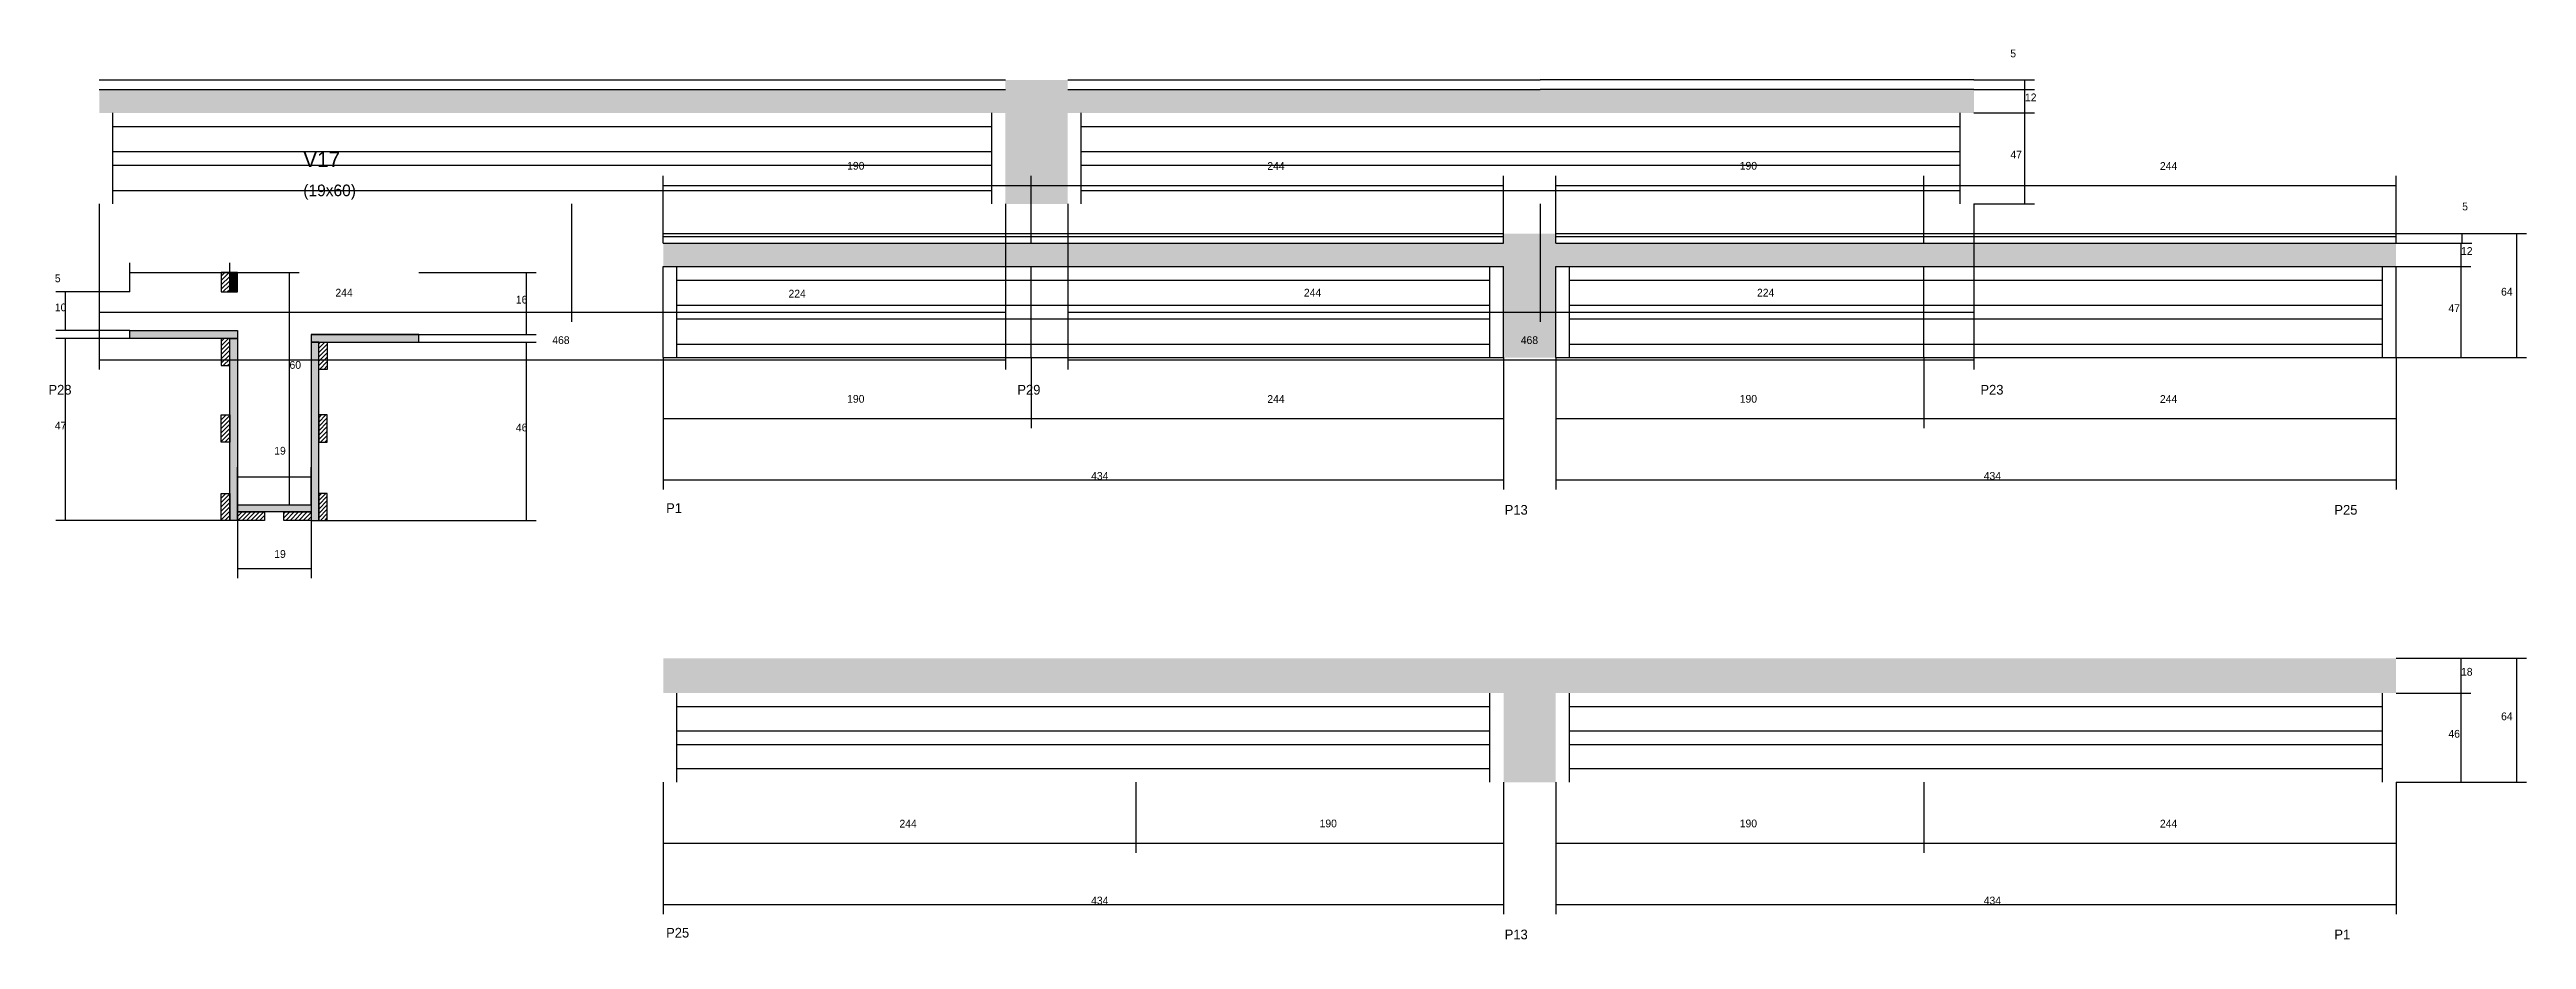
# Model space of a CAD drawing. Header units: metres. Extents: x -65046 to 21926, y -45195 to 1016.
# Drawn here: x 9469 to 10748, y -31194 to -30734 of the extents above; entities that cross this region are included whole.
import ezdxf

# ---------------------------------------------------------------- set-up
doc = ezdxf.new("R2010")
doc.units = ezdxf.units.M
for name, color, linetype in [('COTA', 241, 'Continuous'), ('Hachura', 253, 'Continuous'), ('Madeira', 126, 'Continuous'), ('NOMENCLATURA', 7, 'Continuous'), ('Painéis', 200, 'Continuous'), ('SARR_2.2x7', 40, 'Continuous'), ('SARR_EDITAR', 141, 'Continuous'), ('Texto Seção', 7, 'Continuous')]:
    doc.layers.add(name, color=color, linetype=linetype)

msp = doc.modelspace()

# ---------------------------------------------------------------- texts
at = {"layer": 'COTA'}
for s, p in [('5', (10481.6, -30738.3)), ('12', (10489.2, -30761)), ('47', (10481.7, -30790.5)), ('190', (9880.9, -30796.3)), ('244', (10097.9, -30796.4)), ('190', (10341.9, -30796.3)), ('244', (10558.9, -30796.4)), ('5', (10715, -30817.3)), ('12', (10714.4, -30840.3)), ('5', (9471.7, -30854.4)), ('10', (9471.7, -30869.4)), ('244', (9616.6, -30861.8)), ('16', (9709.8, -30865.4)), ('224', (9850.6, -30862.3)), ('244', (10116.8, -30861.8)), ('224', (10350.8, -30861.8)), ('47', (10707.9, -30869.8)), ('64', (10735.1, -30861.3)), ('468', (9728.6, -30886.3)), ('468', (10228.8, -30886.3)), ('60', (9592.9, -30899.1)), ('190', (9880.9, -30916.6)), ('244', (10097.9, -30916.7)), ('190', (10341.9, -30916.6)), ('244', (10558.9, -30916.7)), ('47', (9471.7, -30930.4)), ('46', (9709.8, -30931.4)), ('19', (9585, -30943.4)), ('434', (10006.9, -30956.4)), ('434', (10467.9, -30956.4)), ('19', (9585, -30996.7)), ('18', (10714.4, -31057.5)), ('46', (10707.9, -31089.5)), ('64', (10735.1, -31080.5)), ('244', (9907.9, -31135.9)), ('190', (10124.9, -31135.8)), ('190', (10341.9, -31135.8)), ('244', (10558.9, -31135.9)), ('434', (10006.9, -31175.6)), ('434', (10467.9, -31175.6))]:
    msp.add_text(s, height=4, dxfattribs=at).set_placement(p)
at = {"layer": 'NOMENCLATURA'}
for s, p in [('P28', (9468.4, -30912.4)), ('P29', (9968.8, -30912.4)), ('P23', (10466.2, -30912.4)), ('P1', (9787.4, -30973.5)), ('P13', (10220.5, -30974.4)), ('P25', (10649, -30974.4)), ('P25', (9787.4, -31192.7)), ('P13', (10220.5, -31193.6)), ('P1', (10649, -31193.6))]:
    msp.add_text(s, height=5, dxfattribs=at).set_placement(p)
at = {"layer": 'Texto Seção'}
for s, height, p in [('V17', 8, (9600, -30795)), ('(19x60)', 6, (9600, -30810))]:
    msp.add_text(s, height=height, dxfattribs=at).set_placement(p)

# ---------------------------------------------------------------- hatches: boundary and pattern name
at = {"layer": 'COTA'}
h = msp.add_hatch(dxfattribs=at)
h.set_pattern_fill('AR-CONC', scale=0.03)
h.paths.add_polyline_path([(9962.6, -30814), (9994.8, -30814), (9994.8, -30767), (10238.8, -30767), (10462.8, -30767), (10462.8, -30755), (10238.8, -30755), (9994.8, -30755), (9994.8, -30750), (9962.6, -30750), (9962.6, -30755), (9494.6, -30755), (9494.6, -30767), (9962.6, -30767)])
h = msp.add_hatch(dxfattribs=at)
h.set_pattern_fill('AR-CONC', scale=0.03)
h.paths.add_polyline_path([(10219.9, -30893.3), (10246.9, -30893.3), (10246.9, -30893.3), (10246.9, -30846.3), (10246.9, -30846.3), (10680.9, -30846.3), (10680.9, -30846.3), (10680.9, -30834.3), (10680.9, -30834.3), (10246.9, -30834.3), (10246.9, -30834.3), (10246.9, -30829.3), (10246.9, -30829.3), (10219.9, -30829.3), (10219.9, -30829.3), (10219.9, -30834.3), (10219.9, -30834.3), (9785.9, -30834.3), (9785.9, -30834.3), (9785.9, -30846.3), (9785.9, -30846.3), (10219.9, -30846.3), (10219.9, -30846.3), (10219.9, -30893.3)])
h = msp.add_hatch(dxfattribs=at)
h.set_pattern_fill('AR-CONC', scale=0.03)
h.paths.add_polyline_path([(10219.9, -31112.5), (10246.9, -31112.5), (10246.9, -31066.5), (10680.9, -31066.5), (10680.9, -31048.5), (9785.9, -31048.5), (9785.9, -31066.5), (10219.9, -31066.5)])
at = {"layer": 'Hachura'}
h = msp.add_hatch(dxfattribs=at)
h.set_pattern_fill('ANSI31', scale=0.5)
h.paths.add_polyline_path([(9562, -30849.4), (9557.6, -30849.4), (9557.6, -30849.4), (9557.6, -30859.4), (9557.6, -30859.4), (9562, -30859.4), (9562, -30859.4), (9562, -30849.4)])
h = msp.add_hatch(color=8, dxfattribs=at)
h.dxf.hatch_style = 1
h.paths.add_polyline_path([(9566, -30849.4), (9562, -30849.4), (9562, -30849.4), (9562, -30859.4), (9562, -30859.4), (9566, -30859.4), (9566, -30859.4), (9566, -30849.4)])
h = msp.add_hatch(color=8, dxfattribs=at)
h.dxf.hatch_style = 1
h.paths.add_polyline_path([(9510.4, -30883.4), (9510.4, -30879.4), (9510.4, -30879.4), (9566, -30879.4), (9566, -30879.4), (9566, -30883.4), (9566, -30883.4), (9510.4, -30883.4)])
h = msp.add_hatch(dxfattribs=at)
h.set_pattern_fill('ANSI31', scale=0.5)
h.paths.add_polyline_path([(9562, -30883.4), (9557.6, -30883.4), (9557.6, -30883.4), (9557.6, -30897.4), (9557.6, -30897.4), (9562, -30897.4), (9562, -30897.4), (9562, -30883.4)])
h = msp.add_hatch(color=8, dxfattribs=at)
h.dxf.hatch_style = 1
h.paths.add_polyline_path([(9562, -30883.4), (9566, -30883.4), (9566, -30883.4), (9566, -30977.4), (9566, -30977.4), (9562, -30977.4), (9562, -30977.4), (9562, -30883.4)])
h = msp.add_hatch(color=8, dxfattribs=at)
h.dxf.hatch_style = 1
h.paths.add_polyline_path([(9659.6, -30885.4), (9659.6, -30881.4), (9659.6, -30881.4), (9604, -30881.4), (9604, -30881.4), (9604, -30885.4), (9604, -30885.4), (9659.6, -30885.4)])
h = msp.add_hatch(color=8, dxfattribs=at)
h.dxf.hatch_style = 1
h.paths.add_polyline_path([(9608, -30885.4), (9604, -30885.4), (9604, -30885.4), (9604, -30977.4), (9604, -30977.4), (9608, -30977.4), (9608, -30977.4), (9608, -30885.4)])
h = msp.add_hatch(dxfattribs=at)
h.set_pattern_fill('ANSI31', scale=0.5)
h.paths.add_polyline_path([(9608, -30885.4), (9612.4, -30885.4), (9612.4, -30885.4), (9612.4, -30899.4), (9612.4, -30899.4), (9608, -30899.4), (9608, -30899.4), (9608, -30885.4)])
h = msp.add_hatch(dxfattribs=at)
h.set_pattern_fill('ANSI31', scale=0.5)
h.paths.add_polyline_path([(9562, -30936.9), (9557.6, -30936.9), (9557.6, -30936.9), (9557.6, -30922.9), (9557.6, -30922.9), (9562, -30922.9), (9562, -30922.9), (9562, -30936.9)])
h = msp.add_hatch(dxfattribs=at)
h.set_pattern_fill('ANSI31', scale=0.5)
h.paths.add_polyline_path([(9608, -30936.9), (9612.4, -30936.9), (9612.4, -30936.9), (9612.4, -30922.9), (9612.4, -30922.9), (9608, -30922.9), (9608, -30922.9), (9608, -30936.9)])
h = msp.add_hatch(dxfattribs=at)
h.set_pattern_fill('ANSI31', scale=0.5)
h.paths.add_polyline_path([(9562, -30977.4), (9557.6, -30977.4), (9557.6, -30977.4), (9557.6, -30963.4), (9557.6, -30963.4), (9562, -30963.4), (9562, -30963.4), (9562, -30977.4)])
h = msp.add_hatch(color=8, dxfattribs=at)
h.dxf.hatch_style = 1
h.paths.add_polyline_path([(9566, -30973), (9566, -30969.4), (9566, -30969.4), (9604, -30969.4), (9604, -30969.4), (9604, -30973), (9604, -30973), (9566, -30973)])
h = msp.add_hatch(dxfattribs=at)
h.set_pattern_fill('ANSI31', scale=0.5)
h.paths.add_polyline_path([(9608, -30977.4), (9612.4, -30977.4), (9612.4, -30977.4), (9612.4, -30963.4), (9612.4, -30963.4), (9608, -30963.4), (9608, -30963.4), (9608, -30977.4)])
h = msp.add_hatch(dxfattribs=at)
h.set_pattern_fill('ANSI31', scale=0.5)
h.paths.add_polyline_path([(9566, -30977.4), (9566, -30973), (9566, -30973), (9580, -30973), (9580, -30973), (9580, -30977.4), (9580, -30977.4), (9566, -30977.4)])
h = msp.add_hatch(dxfattribs=at)
h.set_pattern_fill('ANSI31', scale=0.5)
h.paths.add_polyline_path([(9590, -30977.4), (9590, -30973), (9590, -30973), (9604, -30973), (9604, -30973), (9604, -30977.4), (9604, -30977.4), (9590, -30977.4)])

# ---------------------------------------------------------------- linework, layer by layer
at = {"layer": 'COTA'}
for p, q in [((10462.8, -30750), (10494.2, -30750)), ((10489.2, -30755), (10489.2, -30750)), ((10462.8, -30755), (10494.2, -30755)), ((10462.8, -30755), (10494.2, -30755)), ((10489.2, -30767), (10489.2, -30755)), ((10462.8, -30767), (10494.2, -30767)), ((10462.8, -30767), (10494.2, -30767)), ((10489.2, -30814), (10489.2, -30767)), ((9785.9, -30829.3), (9785.9, -30799.4)), ((9975.9, -30829.3), (9975.9, -30799.4)), ((9975.9, -30829.3), (9975.9, -30799.4)), ((10219.9, -30829.3), (10219.9, -30799.4)), ((10246.9, -30829.3), (10246.9, -30799.4)), ((10436.9, -30829.3), (10436.9, -30799.4)), ((10436.9, -30829.3), (10436.9, -30799.4)), ((10680.9, -30829.3), (10680.9, -30799.4)), ((9494.6, -30814), (9494.6, -30874.8)), ((9494.6, -30814), (9494.6, -30899.4)), ((9738.6, -30814), (9738.6, -30874.8)), ((9738.6, -30814), (9738.6, -30874.8)), ((9785.9, -30804.4), (9975.9, -30804.4)), ((9962.6, -30814), (9962.6, -30899.4)), ((9975.9, -30804.4), (10219.9, -30804.4)), ((9994.8, -30814), (9994.8, -30874.8)), ((9994.8, -30814), (9994.8, -30899.4)), ((10238.8, -30814), (10238.8, -30874.8)), ((10238.8, -30814), (10238.8, -30874.8)), ((10246.9, -30804.4), (10436.9, -30804.4)), ((10436.9, -30804.4), (10680.9, -30804.4)), ((10462.8, -30814), (10462.8, -30874.8)), ((10462.8, -30814), (10462.8, -30899.4)), ((10462.8, -30814), (10494.2, -30814)), ((9962.6, -30826.7), (9962.6, -30874.8)), ((10680.9, -30829.3), (10748.2, -30829.3)), ((10680.9, -30829.3), (10720, -30829.3)), ((10715, -30834.3), (10715, -30829.3)), ((10743.2, -30893.3), (10743.2, -30829.3)), ((10680.9, -30834.3), (10719.4, -30834.3)), ((10680.9, -30834.3), (10720, -30834.3)), ((10714.4, -30846.3), (10714.4, -30834.3)), ((9510.4, -30859.4), (9510.4, -30844.4)), ((9510.4, -30849.4), (9562, -30849.4)), ((9562, -30849.4), (9562, -30844.4)), ((9566, -30849.4), (9597.9, -30849.4)), ((9592.9, -30969.4), (9592.9, -30849.4)), ((9659.6, -30849.4), (9720.3, -30849.4)), ((9715.3, -30881.4), (9715.3, -30849.4)), ((10680.9, -30846.3), (10719.4, -30846.3)), ((10680.9, -30846.3), (10719.4, -30846.3)), ((10714.4, -30893.3), (10714.4, -30846.3)), ((9510.4, -30859.4), (9472.2, -30859.4)), ((9477.2, -30879.4), (9477.2, -30859.4)), ((9510.4, -30879.4), (9472.2, -30879.4)), ((9494.6, -30869.8), (9738.6, -30869.8)), ((9738.6, -30869.8), (9962.6, -30869.8)), ((9994.8, -30869.8), (10238.8, -30869.8)), ((10238.8, -30869.8), (10462.8, -30869.8)), ((9510.4, -30883.4), (9472.2, -30883.4)), ((9477.2, -30977.4), (9477.2, -30883.4)), ((9659.6, -30881.4), (9720.3, -30881.4)), ((9659.6, -30885.4), (9720.3, -30885.4)), ((9715.3, -30977.4), (9715.3, -30885.4)), ((9785.9, -30893.3), (9785.9, -30929.8)), ((9785.9, -30893.3), (9785.9, -30961.4)), ((9975.9, -30893.3), (9975.9, -30929.8)), ((9975.9, -30893.3), (9975.9, -30929.8)), ((10219.9, -30893.3), (10219.9, -30929.8)), ((10219.9, -30893.3), (10219.9, -30961.4)), ((10246.9, -30893.3), (10246.9, -30929.8)), ((10246.9, -30893.3), (10246.9, -30961.4)), ((10436.9, -30893.3), (10436.9, -30929.8)), ((10436.9, -30893.3), (10436.9, -30929.8)), ((10680.9, -30893.3), (10680.9, -30929.8)), ((10680.9, -30893.3), (10680.9, -30961.4)), ((10680.9, -30893.3), (10719.4, -30893.3)), ((10680.9, -30893.3), (10748.2, -30893.3)), ((9494.6, -30894.4), (9962.6, -30894.4)), ((9994.8, -30894.4), (10462.8, -30894.4)), ((9785.9, -30924.8), (9975.9, -30924.8)), ((9975.9, -30924.8), (10219.9, -30924.8)), ((10246.9, -30924.8), (10436.9, -30924.8)), ((10436.9, -30924.8), (10680.9, -30924.8)), ((9566, -30969.4), (9566, -30949.9)), ((9566, -30954.9), (9604, -30954.9)), ((9604, -30969.4), (9604, -30949.9)), ((9785.9, -30956.4), (10219.9, -30956.4)), ((10246.9, -30956.4), (10680.9, -30956.4)), ((9566, -30969.4), (9597.9, -30969.4)), ((9557.6, -30977.4), (9472.2, -30977.4)), ((9566, -30977.4), (9566, -31007.2)), ((9604, -30977.4), (9604, -31007.2)), ((9612.4, -30977.4), (9720.3, -30977.4)), ((9566, -31002.2), (9604, -31002.2)), ((10680.9, -31048.5), (10719.4, -31048.5)), ((10680.9, -31048.5), (10748.2, -31048.5)), ((10714.4, -31066.5), (10714.4, -31048.5)), ((10743.2, -31112.5), (10743.2, -31048.5)), ((10680.9, -31066.5), (10719.4, -31066.5)), ((10680.9, -31066.5), (10719.4, -31066.5)), ((10714.4, -31112.5), (10714.4, -31066.5)), ((9785.9, -31112.5), (9785.9, -31149)), ((9785.9, -31112.5), (9785.9, -31180.6)), ((10029.9, -31112.5), (10029.9, -31149)), ((10029.9, -31112.5), (10029.9, -31149)), ((10219.9, -31112.5), (10219.9, -31149)), ((10219.9, -31112.5), (10219.9, -31180.6)), ((10246.9, -31112.5), (10246.9, -31149)), ((10246.9, -31112.5), (10246.9, -31180.6)), ((10436.9, -31112.5), (10436.9, -31149)), ((10436.9, -31112.5), (10436.9, -31149)), ((10680.9, -31112.5), (10680.9, -31149)), ((10680.9, -31112.5), (10680.9, -31180.6)), ((10680.9, -31112.5), (10719.4, -31112.5)), ((10680.9, -31112.5), (10748.2, -31112.5)), ((9785.9, -31144), (10029.9, -31144)), ((10029.9, -31144), (10219.9, -31144)), ((10246.9, -31144), (10436.9, -31144)), ((10436.9, -31144), (10680.9, -31144)), ((9785.9, -31175.6), (10219.9, -31175.6)), ((10246.9, -31175.6), (10680.9, -31175.6))]:
    msp.add_line(p, q, dxfattribs=at)
at = {"layer": 'Madeira'}
for points in [[(9562, -30849.4), (9557.6, -30849.4), (9557.6, -30859.4), (9562, -30859.4)], [(9562, -30883.4), (9557.6, -30883.4), (9557.6, -30897.4), (9562, -30897.4)], [(9608, -30885.4), (9612.4, -30885.4), (9612.4, -30899.4), (9608, -30899.4)], [(9562, -30936.9), (9557.6, -30936.9), (9557.6, -30922.9), (9562, -30922.9)], [(9608, -30936.9), (9612.4, -30936.9), (9612.4, -30922.9), (9608, -30922.9)], [(9562, -30977.4), (9557.6, -30977.4), (9557.6, -30963.4), (9562, -30963.4)], [(9608, -30977.4), (9612.4, -30977.4), (9612.4, -30963.4), (9608, -30963.4)], [(9566, -30977.4), (9566, -30973), (9580, -30973), (9580, -30977.4)], [(9590, -30977.4), (9590, -30973), (9604, -30973), (9604, -30977.4)]]:
    msp.add_lwpolyline(points, close=True, dxfattribs=at)
at = {"layer": 'Painéis'}
for p, q in [((9785.9, -30829.3), (10219.9, -30829.3)), ((9785.9, -30834.3), (9785.9, -30829.3)), ((9975.9, -30834.3), (9975.9, -30829.3)), ((10219.9, -30834.3), (10219.9, -30829.3)), ((10246.9, -30829.3), (10680.9, -30829.3)), ((10246.9, -30834.3), (10246.9, -30829.3)), ((10436.9, -30834.3), (10436.9, -30829.3)), ((10680.9, -30834.3), (10680.9, -30829.3)), ((9785.9, -30834.3), (10219.9, -30834.3)), ((10246.9, -30834.3), (10680.9, -30834.3)), ((9785.9, -30846.3), (10219.9, -30846.3)), ((9785.9, -30893.3), (9785.9, -30846.3)), ((9975.9, -30893.3), (9975.9, -30846.3)), ((10219.9, -30893.3), (10219.9, -30846.3)), ((10246.9, -30846.3), (10680.9, -30846.3)), ((10246.9, -30893.3), (10246.9, -30846.3)), ((10436.9, -30893.3), (10436.9, -30846.3)), ((10680.9, -30893.3), (10680.9, -30846.3)), ((9510.4, -30879.4), (9566, -30879.4)), ((9604, -30881.4), (9659.6, -30881.4)), ((9785.9, -30893.3), (10219.9, -30893.3)), ((10246.9, -30893.3), (10680.9, -30893.3))]:
    msp.add_line(p, q, dxfattribs=at)
for points in [[(9494.6, -30750), (9962.6, -30750)], [(9994.8, -30750), (10238.8, -30750)], [(10462.8, -30750), (10238.8, -30750)], [(9494.6, -30755), (9962.6, -30755)], [(9994.8, -30755), (10238.8, -30755)], [(10462.8, -30755), (10238.8, -30755)]]:
    msp.add_lwpolyline(points, dxfattribs=at)
for points in [[(9566, -30849.4), (9562, -30849.4), (9562, -30859.4), (9566, -30859.4)], [(9510.4, -30883.4), (9510.4, -30879.4), (9566, -30879.4), (9566, -30883.4)], [(9562, -30883.4), (9566, -30883.4), (9566, -30977.4), (9562, -30977.4)], [(9659.6, -30885.4), (9659.6, -30881.4), (9604, -30881.4), (9604, -30885.4)], [(9608, -30885.4), (9604, -30885.4), (9604, -30977.4), (9608, -30977.4)], [(9566, -30973), (9566, -30969.4), (9604, -30969.4), (9604, -30973)]]:
    msp.add_lwpolyline(points, close=True, dxfattribs=at)
at = {"layer": 'SARR_2.2x7'}
for p, q in [((9501.6, -30814), (9501.6, -30767)), ((9501.6, -30774), (9738.6, -30774)), ((9738.6, -30774), (9955.6, -30774)), ((9955.6, -30814), (9955.6, -30767)), ((10001.8, -30814), (10001.8, -30767)), ((10001.8, -30774), (10238.8, -30774)), ((10238.8, -30774), (10455.8, -30774)), ((10455.8, -30814), (10455.8, -30767)), ((9501.6, -30787), (9738.6, -30787)), ((9738.6, -30787), (9955.6, -30787)), ((10001.8, -30787), (10238.8, -30787)), ((10238.8, -30787), (10455.8, -30787)), ((9501.6, -30794), (9738.6, -30794)), ((9738.6, -30794), (9955.6, -30794)), ((10001.8, -30794), (10238.8, -30794)), ((10238.8, -30794), (10455.8, -30794)), ((9501.6, -30807), (9738.6, -30807)), ((9738.6, -30807), (9955.6, -30807)), ((10001.8, -30807), (10238.8, -30807)), ((10238.8, -30807), (10455.8, -30807)), ((9792.9, -30893.3), (9792.9, -30846.3)), ((9792.9, -30853.3), (9975.9, -30853.3)), ((9975.9, -30853.3), (10212.9, -30853.3)), ((10212.9, -30893.3), (10212.9, -30846.3)), ((10253.9, -30893.3), (10253.9, -30846.3)), ((10253.9, -30853.3), (10436.9, -30853.3)), ((10436.9, -30853.3), (10673.9, -30853.3)), ((10673.9, -30893.3), (10673.9, -30846.3)), ((9792.9, -30866.3), (9975.9, -30866.3)), ((9975.9, -30866.3), (10212.9, -30866.3)), ((10253.9, -30866.3), (10436.9, -30866.3)), ((10436.9, -30866.3), (10673.9, -30866.3)), ((9792.9, -30873.3), (9975.9, -30873.3)), ((9975.9, -30873.3), (10212.9, -30873.3)), ((10253.9, -30873.3), (10436.9, -30873.3)), ((10436.9, -30873.3), (10673.9, -30873.3)), ((9792.9, -30886.3), (9975.9, -30886.3)), ((9975.9, -30886.3), (10212.9, -30886.3)), ((10253.9, -30886.3), (10436.9, -30886.3)), ((10436.9, -30886.3), (10673.9, -30886.3)), ((9792.9, -31112.5), (9792.9, -31066.5)), ((10212.9, -31112.5), (10212.9, -31066.5)), ((10253.9, -31112.5), (10253.9, -31066.5)), ((10673.9, -31112.5), (10673.9, -31066.5)), ((9792.9, -31073.5), (10029.9, -31073.5)), ((10029.9, -31073.5), (10212.9, -31073.5)), ((10253.9, -31073.5), (10436.9, -31073.5)), ((10436.9, -31073.5), (10673.9, -31073.5)), ((9792.9, -31086), (10029.9, -31086)), ((9792.9, -31093), (10029.9, -31093)), ((10029.9, -31086), (10212.9, -31086)), ((10029.9, -31093), (10212.9, -31093)), ((10253.9, -31086), (10436.9, -31086)), ((10253.9, -31093), (10436.9, -31093)), ((10436.9, -31086), (10673.9, -31086)), ((10436.9, -31093), (10673.9, -31093)), ((9792.9, -31105.5), (10029.9, -31105.5)), ((10029.9, -31105.5), (10212.9, -31105.5)), ((10253.9, -31105.5), (10436.9, -31105.5)), ((10436.9, -31105.5), (10673.9, -31105.5))]:
    msp.add_line(p, q, dxfattribs=at)
at = {"layer": 'SARR_EDITAR'}
for p, q in [((9785.9, -30830.8), (9975.9, -30830.8)), ((9975.9, -30830.8), (10219.9, -30830.8)), ((10246.9, -30830.8), (10436.9, -30830.8)), ((10436.9, -30830.8), (10680.9, -30830.8))]:
    msp.add_line(p, q, dxfattribs=at)

msp.set_redraw_order([(e.dxf.handle, doc.entitydb.next_handle()) for e in msp.query("TEXT MTEXT ATTDEF DIMENSION ARC_DIMENSION")])  # texts and dimensions are drawn at this point

doc.saveas('drawing.dxf')
